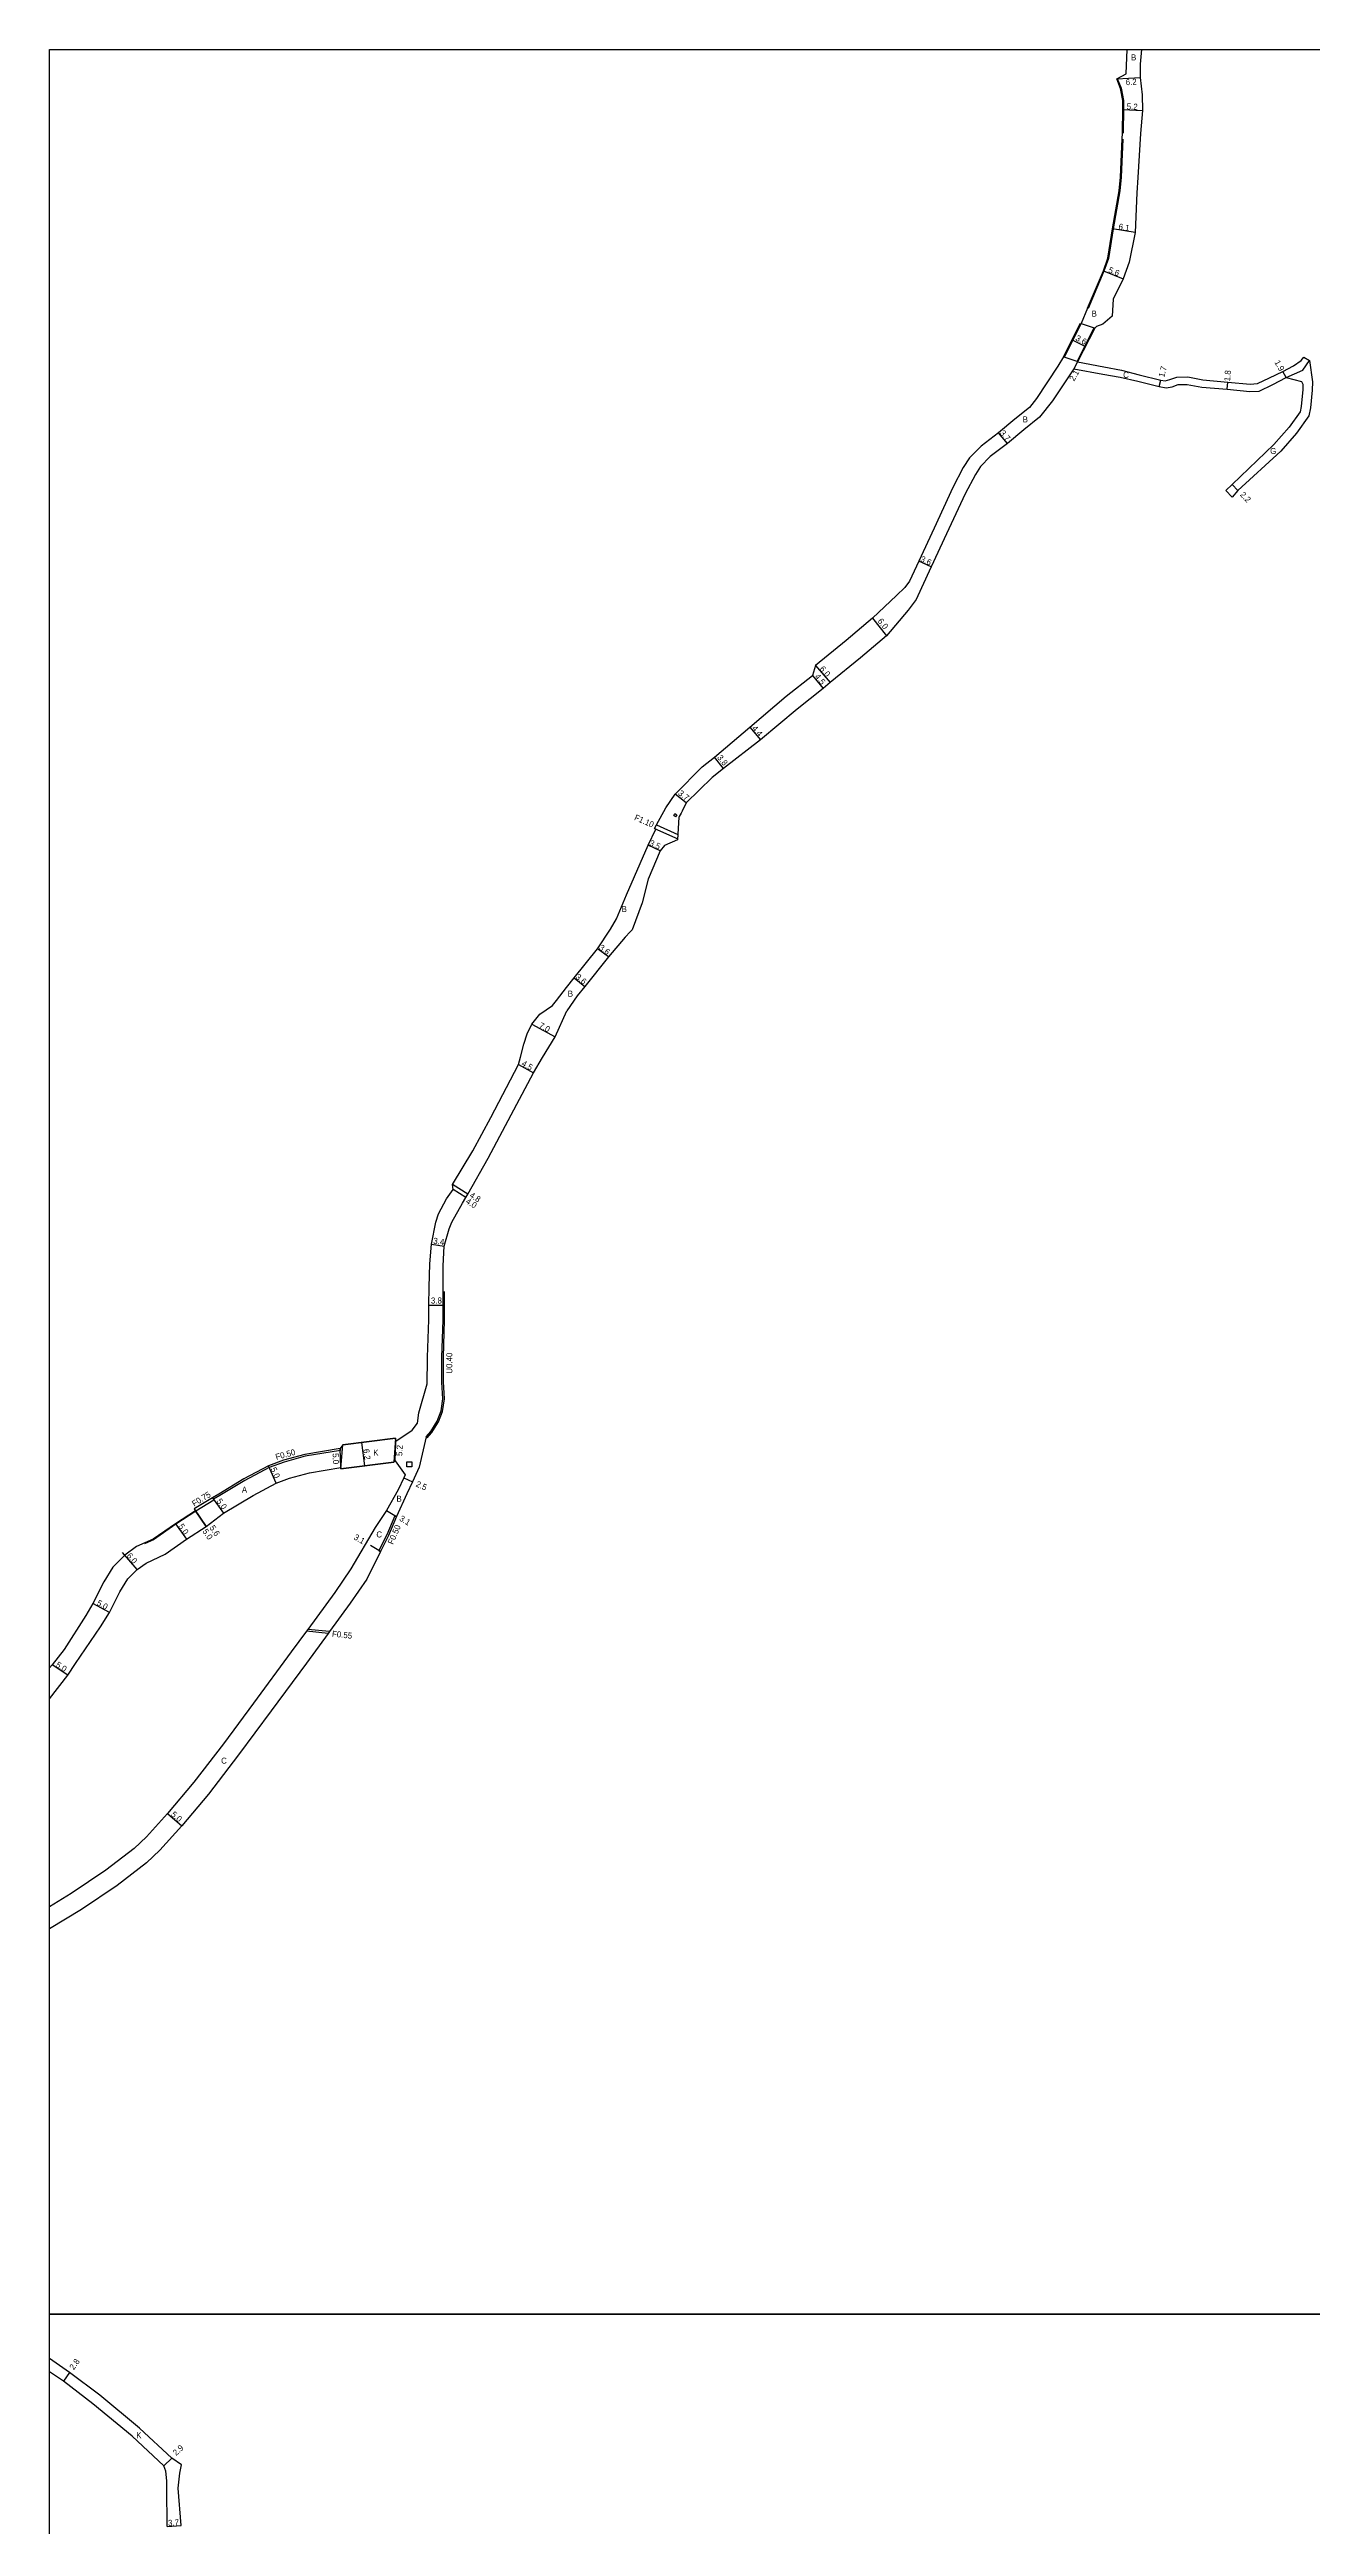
# Model space of a CAD drawing. Header units: metres. Extents: x -20000 to -17600, y -108000 to -105000.
# Drawn here: x -18400 to -18065, y -106256 to -105600 of the extents above; entities that cross this region are included whole.
import ezdxf

# ---------------------------------------------------------------- set-up
doc = ezdxf.new("R2010")
doc.units = ezdxf.units.M
doc.header["$LTSCALE"] = 2.5
for name, color, linetype in [('側溝・桝', 7, 'Continuous'), ('図郭', 7, 'Continuous'), ('幅員', 7, 'Continuous'), ('歩道・分離帯・安全施設', 7, 'Continuous'), ('舗装', 7, 'Continuous'), ('道路', 7, 'Continuous')]:
    doc.layers.add(name, color=color, linetype=linetype)
doc.styles.get("Standard").update_dxf_attribs({"font": ''})
doc.styles.get('Standard').set_extended_font_data('@MS PGothic')

msp = doc.modelspace()

# ---------------------------------------------------------------- texts
at = {"layer": '側溝・桝'}
for s, rotation, p in [('F1.10', 336.29939, (-18245.2, -105804.05)), ('U0.40', 89.91242, (-18293.28, -105950.82)), ('F0.50', 15.55564, (-18339.88, -105973.71)), ('F0.75', 31.84723, (-18361.64, -105986.1)), ('F0.50', 66.74685, (-18308.99, -105996.21)), ('F0.55', 353.91031, (-18325.22, -106020.49))]:
    msp.add_text(s, height=1.6, rotation=rotation, dxfattribs=at).set_placement(p)
at = {"layer": '幅員'}
for s, rotation, p in [('6.2', 2.71157, (-18114.79, -105609.45)), ('5.2', 357.93211, (-18114.6, -105615.86)), ('6.1', 350.67786, (-18116.83, -105647.65)), ('5.6', 338.13747, (-18119.59, -105659.02)), ('3.6', 333.06491, (-18128.3, -105676.97)), ('2.1', 60.13842, (-18128.53, -105688.01)), ('1.7', 75.7127, (-18104.63, -105686.94)), ('1.8', 84.63433, (-18087.2, -105687.94)), ('1.9', 299.44651, (-18075.5, -105682.85)), ('3.7', 309.96513, (-18148.32, -105701.67)), ('2.2', 313.39117, (-18084.67, -105718.06)), ('3.6', 335.39023, (-18169.41, -105735.53)), ('6.0', 308.72647, (-18180.68, -105751.5)), ('6.0', 310.7268, (-18196.07, -105764.18)), ('4.5', 309.96422, (-18197.36, -105766.23)), ('4.4', 310.31375, (-18214, -105779.93)), ('3.8', 308.86969, (-18223.2, -105787.64)), ('3.7', 321.7963, (-18233.6, -105797.32)), ('3.5', 335.23583, (-18241.22, -105810.77)), ('3.6', 324.02976, (-18254.59, -105838.27)), ('3.6', 321.35518, (-18260.78, -105846.01)), ('7.0', 331.37467, (-18270.49, -105859.05)), ('4.5', 330.19456, (-18275.08, -105869.11)), ('4.0', 328.06384, (-18289.88, -105905.57)), ('4.8', 327.71187, (-18288.87, -105903.95)), ('3.4', 352.20044, (-18298.39, -105916.35)), ('3.8', 0.27225, (-18298.94, -105932.24)), ('5.0', 272.47779, (-18325.01, -105971.92)), ('6.2', 277.32545, (-18316.87, -105970.85)), ('5.2', 87.85241, (-18306.53, -105972.65)), ('5.0', 294.08892, (-18341.5, -105976.05)), ('2.5', 336.32558, (-18303.1, -105980.63)), ('5.0', 305.94727, (-18355.86, -105984.61)), ('5.0', 304.6701, (-18365.98, -105991.26)), ('5.0', 304.47098, (-18359.58, -105992.6)), ('5.6', 304.47098, (-18357.71, -105991.66)), ('3.1', 329.59642, (-18319.56, -105994.58)), ('3.1', 328.6722, (-18307.46, -105989.6)), ('6.0', 310.73991, (-18379.7, -105999.14)), ('5.0', 331.01746, (-18387.66, -106012.03)), ('5.0', 327.02941, (-18398.52, -106028.35)), ('5.0', 318.96484, (-18367.95, -106067.82)), ('2.8', 54.2993, (-18393.58, -106214.89)), ('2.9', 42.65105, (-18366.46, -106237.58)), ('3.7', 3.51223, (-18368.55, -106256.12))]:
    msp.add_text(s, height=1.6, rotation=rotation, dxfattribs=at).set_placement(p)
at = {"layer": '舗装'}
for s, p in [('B', (-18113.43, -105602.87)), ('B', (-18123.87, -105670.75)), ('C', (-18115.51, -105686.98)), ('B', (-18142.14, -105698.8)), ('G', (-18076.56, -105707.15)), ('B', (-18248.4, -105828.51)), ('B', (-18262.68, -105850.93)), ('K', (-18314.22, -105972.53)), ('A', (-18349.04, -105982.37)), ('B', (-18308.07, -105984.75)), ('C ', (-18313.4, -105994.21)), ('C ', (-18354.53, -106054.14)), ('K', (-18377.03, -106232.84))]:
    msp.add_text(s, height=1.6, dxfattribs=at).set_placement(p)

# ---------------------------------------------------------------- linework, layer by layer
at = {"layer": '側溝・桝'}
for points in [[(-18234.61, -105802.95), (-18234.29, -105802.44), (-18233.78, -105802.75), (-18234.1, -105803.26)], [(-18305.31, -105975.5), (-18305.31, -105974.15), (-18303.96, -105974.15), (-18303.96, -105975.5)]]:
    msp.add_lwpolyline(points, close=True, dxfattribs=at)
for points in [[(-18239.73, -105806.4), (-18233.55, -105809.11)], [(-18239.19, -105805.43), (-18233.5, -105807.93)], [(-18299.94, -105967.8), (-18298.67, -105966.37), (-18296.95, -105963.6), (-18295.86, -105960.8), (-18295.36, -105957.46), (-18295.64, -105953), (-18295.63, -105946.48), (-18295.3, -105936.62), (-18295.32, -105932.62), (-18295.33, -105929.14), (-18295.73, -105929.24)], [(-18299.94, -105967.8), (-18300.24, -105967.53)], [(-18322.94, -105971.15), (-18332.22, -105972.69), (-18337.8, -105974.24), (-18341.76, -105975.71), (-18348.25, -105979.13), (-18354.86, -105983.13), (-18356.57, -105984.1)], [(-18323.02, -105970.66), (-18322.94, -105971.15)], [(-18361.64, -105986.66), (-18361.3, -105987.16), (-18361.22, -105987.28)], [(-18356.44, -105984.31), (-18361.22, -105987.28)], [(-18356.83, -105983.68), (-18356.57, -105984.1), (-18356.44, -105984.31)], [(-18308.46, -105988.4), (-18308.48, -105988.46), (-18310.63, -105993.47), (-18312.7, -105997.64)], [(-18308.46, -105988.4), (-18308.03, -105988.66)], [(-18312.7, -105997.64), (-18312.27, -105997.89)], [(-18326.19, -106019.68), (-18331.93, -106019.06)], [(-18325.81, -106019.16), (-18331.56, -106018.55)]]:
    msp.add_lwpolyline(points, dxfattribs=at)
at = {"layer": '図郭'}
for points in [[(-18400, -105600), (-17600, -105600), (-17600, -106200), (-18400, -106200)], [(-18400, -106200), (-17600, -106200), (-17600, -106800), (-18400, -106800)]]:
    msp.add_lwpolyline(points, close=True, dxfattribs=at)
at = {"layer": '幅員'}
for points in [[(-18117.2, -105607.74), (-18111.01, -105607.45)], [(-18115.6, -105615.92), (-18110.4, -105616.11)], [(-18112.31, -105648.5), (-18118.33, -105647.51)], [(-18120.74, -105658.67), (-18115.54, -105660.75)], [(-18128.88, -105676.96), (-18125.67, -105678.59)], [(-18127.57, -105682.77), (-18128.61, -105684.59)], [(-18072.3, -105686.93), (-18073.23, -105685.28)], [(-18105.99, -105689.28), (-18105.57, -105687.63)], [(-18087.94, -105689.96), (-18087.78, -105688.17)], [(-18146.18, -105704.38), (-18148.56, -105701.55)], [(-18086.6, -105715.24), (-18085.09, -105716.84)], [(-18166.36, -105737.03), (-18169.63, -105735.54)], [(-18181.97, -105750.63), (-18178.22, -105755.31)], [(-18197.06, -105763.18), (-18193.15, -105767.73)], [(-18197.86, -105765.8), (-18194.97, -105769.25)], [(-18214.47, -105779.54), (-18211.62, -105782.89)], [(-18221.44, -105790.44), (-18223.83, -105787.48)], [(-18231.31, -105799.56), (-18234.22, -105797.28)], [(-18238.22, -105812.27), (-18241.4, -105810.8)], [(-18251.9, -105840.35), (-18254.81, -105838.23)], [(-18261, -105845.97), (-18258.19, -105848.21)], [(-18272.21, -105858.23), (-18266.06, -105861.58)], [(-18275.7, -105868.87), (-18271.79, -105871.11)], [(-18289.19, -105903.28), (-18293.25, -105900.72)], [(-18289.7, -105904.11), (-18293.09, -105901.99)], [(-18298.82, -105916.54), (-18295.45, -105917)], [(-18299.52, -105932.64), (-18295.72, -105932.62)], [(-18322.8, -105975.66), (-18323.02, -105970.66)], [(-18317.35, -105969.07), (-18316.56, -105975.22)], [(-18308.43, -105973.89), (-18308.24, -105968.69)], [(-18339.92, -105979.83), (-18341.96, -105975.27)], [(-18306.12, -105978.43), (-18303.83, -105979.44)], [(-18361.64, -105986.66), (-18358.47, -105991.28)], [(-18358.47, -105991.28), (-18361.3, -105987.16)], [(-18356.83, -105983.68), (-18353.9, -105987.73)], [(-18310.67, -105987.05), (-18308.03, -105988.66)], [(-18366.58, -105990.58), (-18363.73, -105994.69)], [(-18376.78, -106002.69), (-18380.69, -105998.15)], [(-18312.27, -105997.89), (-18314.95, -105996.32)], [(-18384.12, -106014.1), (-18388.5, -106011.68)], [(-18395.13, -106030.66), (-18399.33, -106027.94)], [(-18368.7, -106067.31), (-18364.93, -106070.59)], [(-18394.7, -106215.48), (-18396.33, -106217.75)], [(-18369.75, -106240.13), (-18367.62, -106238.16)], [(-18368.8, -106256.23), (-18365.1, -106256)]]:
    msp.add_lwpolyline(points, dxfattribs=at)
at = {"layer": '歩道・分離帯・安全施設'}
for points in [[(-18117.06, -105607.69), (-18116.06, -105610.25), (-18115.41, -105613.5), (-18115.45, -105615.92), (-18115.54, -105621.9), (-18115.55, -105622.14)], [(-18115.62, -105623.76), (-18116.06, -105633.83), (-18116.41, -105637.43), (-18118.18, -105647.53), (-18119.41, -105655.32), (-18120.6, -105658.72), (-18124.79, -105668.6)], [(-18361.22, -105987.28), (-18366.49, -105990.7), (-18372.44, -105994.82), (-18374.86, -105995.88)]]:
    msp.add_lwpolyline(points, dxfattribs=at)
at = {"layer": '舗装'}
for points in [[(-18127.57, -105682.77), (-18128.61, -105684.59)], [(-18072.3, -105686.93), (-18067.89, -105684.91), (-18066.1, -105682.36)], [(-18310.67, -105987.05), (-18308.03, -105988.66)]]:
    msp.add_lwpolyline(points, dxfattribs=at)
at = {"layer": '道路'}
for points in [[(-18110.67, -105600), (-18111, -105603.85), (-18111.01, -105607.45), (-18110.49, -105612.03), (-18110.4, -105616.11), (-18110.92, -105622.27), (-18111.65, -105633.92), (-18111.9, -105637.95), (-18112.31, -105648.5), (-18113.9, -105656.31), (-18115.54, -105660.75), (-18118.16, -105666.15), (-18118.4, -105670.64), (-18120.86, -105672.8), (-18122.62, -105673.42)], [(-18115.76, -105623.63), (-18115.7, -105622.2), (-18115.69, -105621.9), (-18115.6, -105615.92), (-18115.56, -105613.51), (-18116.2, -105610.29), (-18117.2, -105607.74), (-18114.71, -105606.48), (-18114.44, -105600)], [(-18124.93, -105668.54), (-18120.74, -105658.67), (-18119.56, -105655.28), (-18118.33, -105647.51), (-18116.56, -105637.41), (-18116.21, -105633.82), (-18115.76, -105623.63)], [(-18124.93, -105668.54), (-18126.66, -105672.59), (-18131.19, -105681.5), (-18131.36, -105681.41)], [(-18127.57, -105682.77), (-18127.74, -105682.68), (-18123.21, -105673.76), (-18123.04, -105673.85)], [(-18122.62, -105673.42), (-18123.04, -105673.85)], [(-18128.61, -105684.59), (-18134.23, -105693.03), (-18137.66, -105697.43), (-18141.84, -105700.75), (-18146.18, -105704.38), (-18150.72, -105707.84), (-18153.33, -105710.47), (-18154.68, -105712.56), (-18157.35, -105717.71), (-18162.36, -105728.3), (-18166.36, -105737.03), (-18168.93, -105742.63), (-18170.33, -105745.67), (-18172.47, -105748.54), (-18178.22, -105755.31), (-18185.09, -105761.16), (-18193.15, -105767.73), (-18194.97, -105769.25), (-18201.9, -105774.78), (-18211.62, -105782.89), (-18221.44, -105790.44), (-18224.46, -105792.84), (-18231.31, -105799.56), (-18232.35, -105801.82), (-18232.66, -105802.33), (-18233.2, -105803.19), (-18233.28, -105803.37), (-18233.56, -105809.42)], [(-18131.36, -105681.41), (-18132.8, -105683.85), (-18138.48, -105692.46)], [(-18128.61, -105684.59), (-18120.91, -105686), (-18116.34, -105686.8), (-18111.63, -105687.83), (-18105.99, -105689.28), (-18104.14, -105689.62), (-18102.56, -105689.36), (-18100.94, -105688.76), (-18098.55, -105688.75), (-18094.63, -105689.45), (-18087.94, -105689.96), (-18081.92, -105690.62), (-18079.44, -105690.48), (-18075.84, -105688.78), (-18072.3, -105686.93)], [(-18127.57, -105682.77), (-18120.62, -105684.02), (-18115.98, -105684.97), (-18111.23, -105686.16), (-18105.57, -105687.63), (-18104.36, -105687.76), (-18103.17, -105687.45), (-18101.29, -105686.76), (-18098.38, -105686.75), (-18094.37, -105687.47), (-18087.78, -105688.17), (-18081.87, -105688.62), (-18079.95, -105688.51), (-18076.73, -105686.98), (-18073.23, -105685.28), (-18070.34, -105683.77), (-18068.31, -105682.42), (-18067.64, -105681.54), (-18066.1, -105682.36)], [(-18066.1, -105682.36), (-18065.35, -105688.02), (-18065.42, -105690.28), (-18065.9, -105694.94), (-18066.3, -105697.01), (-18069.56, -105701.61), (-18073.74, -105706.37), (-18085.09, -105716.84), (-18086.67, -105718.6)], [(-18138.48, -105692.46), (-18140.3, -105694.8), (-18144.19, -105697.89), (-18148.56, -105701.55), (-18153.17, -105705.05), (-18156.23, -105708.14), (-18157.88, -105710.69), (-18160.67, -105716.07), (-18165.57, -105726.78), (-18169.63, -105735.54), (-18172.17, -105740.84), (-18173.41, -105742.57)], [(-18072.3, -105686.93), (-18068.25, -105687.92), (-18067.87, -105688.62), (-18067.91, -105690.11), (-18068.38, -105694.58), (-18068.65, -105696), (-18071.52, -105700.06), (-18075.56, -105704.65), (-18086.6, -105715.24), (-18088.3, -105716.84)], [(-18088.3, -105716.84), (-18086.67, -105718.6)], [(-18173.41, -105742.57), (-18175.54, -105744.67), (-18181.97, -105750.63), (-18188.92, -105756.54), (-18197.06, -105763.18), (-18197.86, -105765.8)], [(-18266.75, -105853.23), (-18265.64, -105851.96), (-18263, -105848.46), (-18261, -105845.97), (-18254.81, -105838.23), (-18251.4, -105833.07), (-18249.75, -105830.35), (-18247.12, -105823.99), (-18241.4, -105810.8), (-18239.33, -105806.57), (-18239.73, -105806.4), (-18239.19, -105805.43), (-18236.66, -105800.88), (-18234.22, -105797.28), (-18227.11, -105790.03), (-18223.83, -105787.48), (-18214.47, -105779.54), (-18204.8, -105771.33), (-18197.86, -105765.8)], [(-18233.56, -105809.42), (-18237.01, -105810.86), (-18238.22, -105812.27), (-18241.4, -105819.79), (-18242.93, -105826.11), (-18245.63, -105833.21), (-18246.13, -105833.78)], [(-18246.13, -105833.78), (-18247.44, -105835.18), (-18251.9, -105840.35), (-18258.19, -105848.21), (-18260.16, -105850.68), (-18262.89, -105854.72)], [(-18299.83, -105946.86), (-18299.83, -105946.4), (-18299.5, -105936.55), (-18299.52, -105932.64), (-18299.45, -105927.93), (-18299.26, -105921.7), (-18298.82, -105916.54), (-18297.65, -105910.7), (-18296.94, -105908.46), (-18294.85, -105904.45), (-18293.09, -105901.99), (-18293.25, -105900.72), (-18287.87, -105891.8), (-18283.09, -105882.9), (-18275.7, -105868.87), (-18275.17, -105866.98), (-18274.29, -105863.5), (-18273.44, -105860.79), (-18272.21, -105858.23), (-18270.12, -105855.6), (-18266.75, -105853.23)], [(-18266.06, -105861.58), (-18262.89, -105854.72)], [(-18295.72, -105922.89), (-18295.72, -105922.28), (-18295.45, -105917), (-18294.08, -105912.46), (-18293.38, -105910.66), (-18290.53, -105905.61), (-18289.7, -105904.11), (-18289.19, -105903.28), (-18283.75, -105893.68), (-18279.2, -105885.08), (-18271.79, -105871.11), (-18269.38, -105867.09), (-18266.06, -105861.58)], [(-18300.24, -105967.53), (-18298.99, -105966.13), (-18297.31, -105963.42), (-18296.25, -105960.7), (-18295.76, -105957.44), (-18296.04, -105953.02), (-18296.03, -105946.48), (-18295.7, -105936.62), (-18295.72, -105932.62), (-18295.73, -105929.24), (-18295.72, -105922.89)], [(-18308.24, -105968.69), (-18303.94, -105965.81), (-18302.52, -105963.91), (-18302.16, -105961.2), (-18299.95, -105953.52), (-18299.83, -105946.86)], [(-18300.24, -105967.53), (-18302.06, -105975.62), (-18303.83, -105979.44), (-18305.31, -105982.62), (-18308.03, -105988.66), (-18310.18, -105993.68), (-18312.27, -105997.89), (-18315.92, -106005.24), (-18320.32, -106011.64), (-18325.81, -106019.16), (-18326.19, -106019.68), (-18331.91, -106027.52), (-18341.24, -106040.11), (-18349.91, -106051.82), (-18357.9, -106062.2), (-18364.93, -106070.59), (-18370.76, -106077.02), (-18374.33, -106080.39), (-18382.11, -106086.4), (-18391.54, -106092.78), (-18400, -106097.94)], [(-18308.24, -105968.69), (-18308.33, -105967.91), (-18322.32, -105969.71), (-18323.02, -105970.66)], [(-18308.33, -105967.91), (-18322.32, -105969.71)], [(-18308.43, -105973.89), (-18305.77, -105977.65), (-18306.12, -105978.43), (-18307.6, -105981.62), (-18310.67, -105987.05), (-18313.69, -105991.55), (-18320.15, -106002.56), (-18324.4, -106008.75), (-18331.56, -106018.55), (-18331.93, -106019.06), (-18335.94, -106024.55), (-18345.98, -106038.1), (-18353.92, -106048.84), (-18361.8, -106059.07), (-18368.7, -106067.31), (-18374.33, -106073.52), (-18377.58, -106076.59), (-18385.04, -106082.35), (-18394.24, -106088.57), (-18400, -106092.09)], [(-18323.02, -105970.66), (-18332.33, -105972.2), (-18337.96, -105973.76), (-18341.96, -105975.26), (-18348.5, -105978.69), (-18355.11, -105982.7), (-18356.83, -105983.68), (-18361.64, -105986.66), (-18361.3, -105987.16)], [(-18322.8, -105975.66), (-18322.78, -105976.02), (-18308.79, -105974.22), (-18308.43, -105973.89)], [(-18308.79, -105974.22), (-18322.78, -105976.02)], [(-18369.4, -105998.61), (-18363.73, -105994.69), (-18358.47, -105991.28), (-18353.9, -105987.73), (-18346.04, -105983.05), (-18339.92, -105979.83), (-18336.41, -105978.52), (-18331.11, -105977.05), (-18322.8, -105975.66)], [(-18361.3, -105987.16), (-18366.58, -105990.58), (-18372.51, -105994.68), (-18376.94, -105996.63), (-18380.05, -105998.89), (-18383.19, -106002.08), (-18385.6, -106005.97)], [(-18400, -106037), (-18395.13, -106030.66), (-18393.12, -106027.57), (-18386.53, -106017.88), (-18384.12, -106014.1), (-18381.34, -106008.6), (-18379.23, -106005.18), (-18376.78, -106002.69), (-18374.43, -106000.99), (-18372.76, -106000.25), (-18369.4, -105998.61)], [(-18385.6, -106005.97), (-18388.5, -106011.68), (-18390.39, -106014.88), (-18396.14, -106023.89), (-18399.33, -106027.94), (-18400, -106028.76)], [(-18365.04, -106239.86), (-18367.62, -106238.16), (-18376.19, -106230.17), (-18386.7, -106221.44), (-18394.7, -106215.48), (-18400, -106211.72)], [(-18369.75, -106240.13), (-18378.1, -106232.35), (-18388.49, -106223.72), (-18396.33, -106217.75), (-18400, -106215.23)], [(-18368.8, -106256.23), (-18368.88, -106246.04), (-18368.9, -106244.17), (-18369.15, -106241.59), (-18369.75, -106240.13)], [(-18365.1, -106256), (-18365.95, -106246.1), (-18365.49, -106242.15), (-18365.04, -106239.86)], [(-18368.8, -106256.23), (-18365.1, -106256)]]:
    msp.add_lwpolyline(points, dxfattribs=at)
for points in [[(-18126.83, -105672.5), (-18126.66, -105672.59), (-18131.19, -105681.5), (-18131.36, -105681.41)], [(-18123.21, -105673.76), (-18127.74, -105682.68), (-18131.19, -105681.5), (-18126.66, -105672.59)], [(-18127.74, -105682.68), (-18123.21, -105673.76), (-18123.04, -105673.85), (-18127.57, -105682.77)], [(-18322.32, -105969.71), (-18308.33, -105967.91), (-18308.79, -105974.22), (-18322.78, -105976.02)]]:
    msp.add_lwpolyline(points, close=True, dxfattribs=at)

msp.set_redraw_order([(e.dxf.handle, doc.entitydb.next_handle()) for e in msp.query("TEXT MTEXT ATTDEF DIMENSION ARC_DIMENSION")])  # texts and dimensions are drawn at this point

doc.saveas('drawing.dxf')
